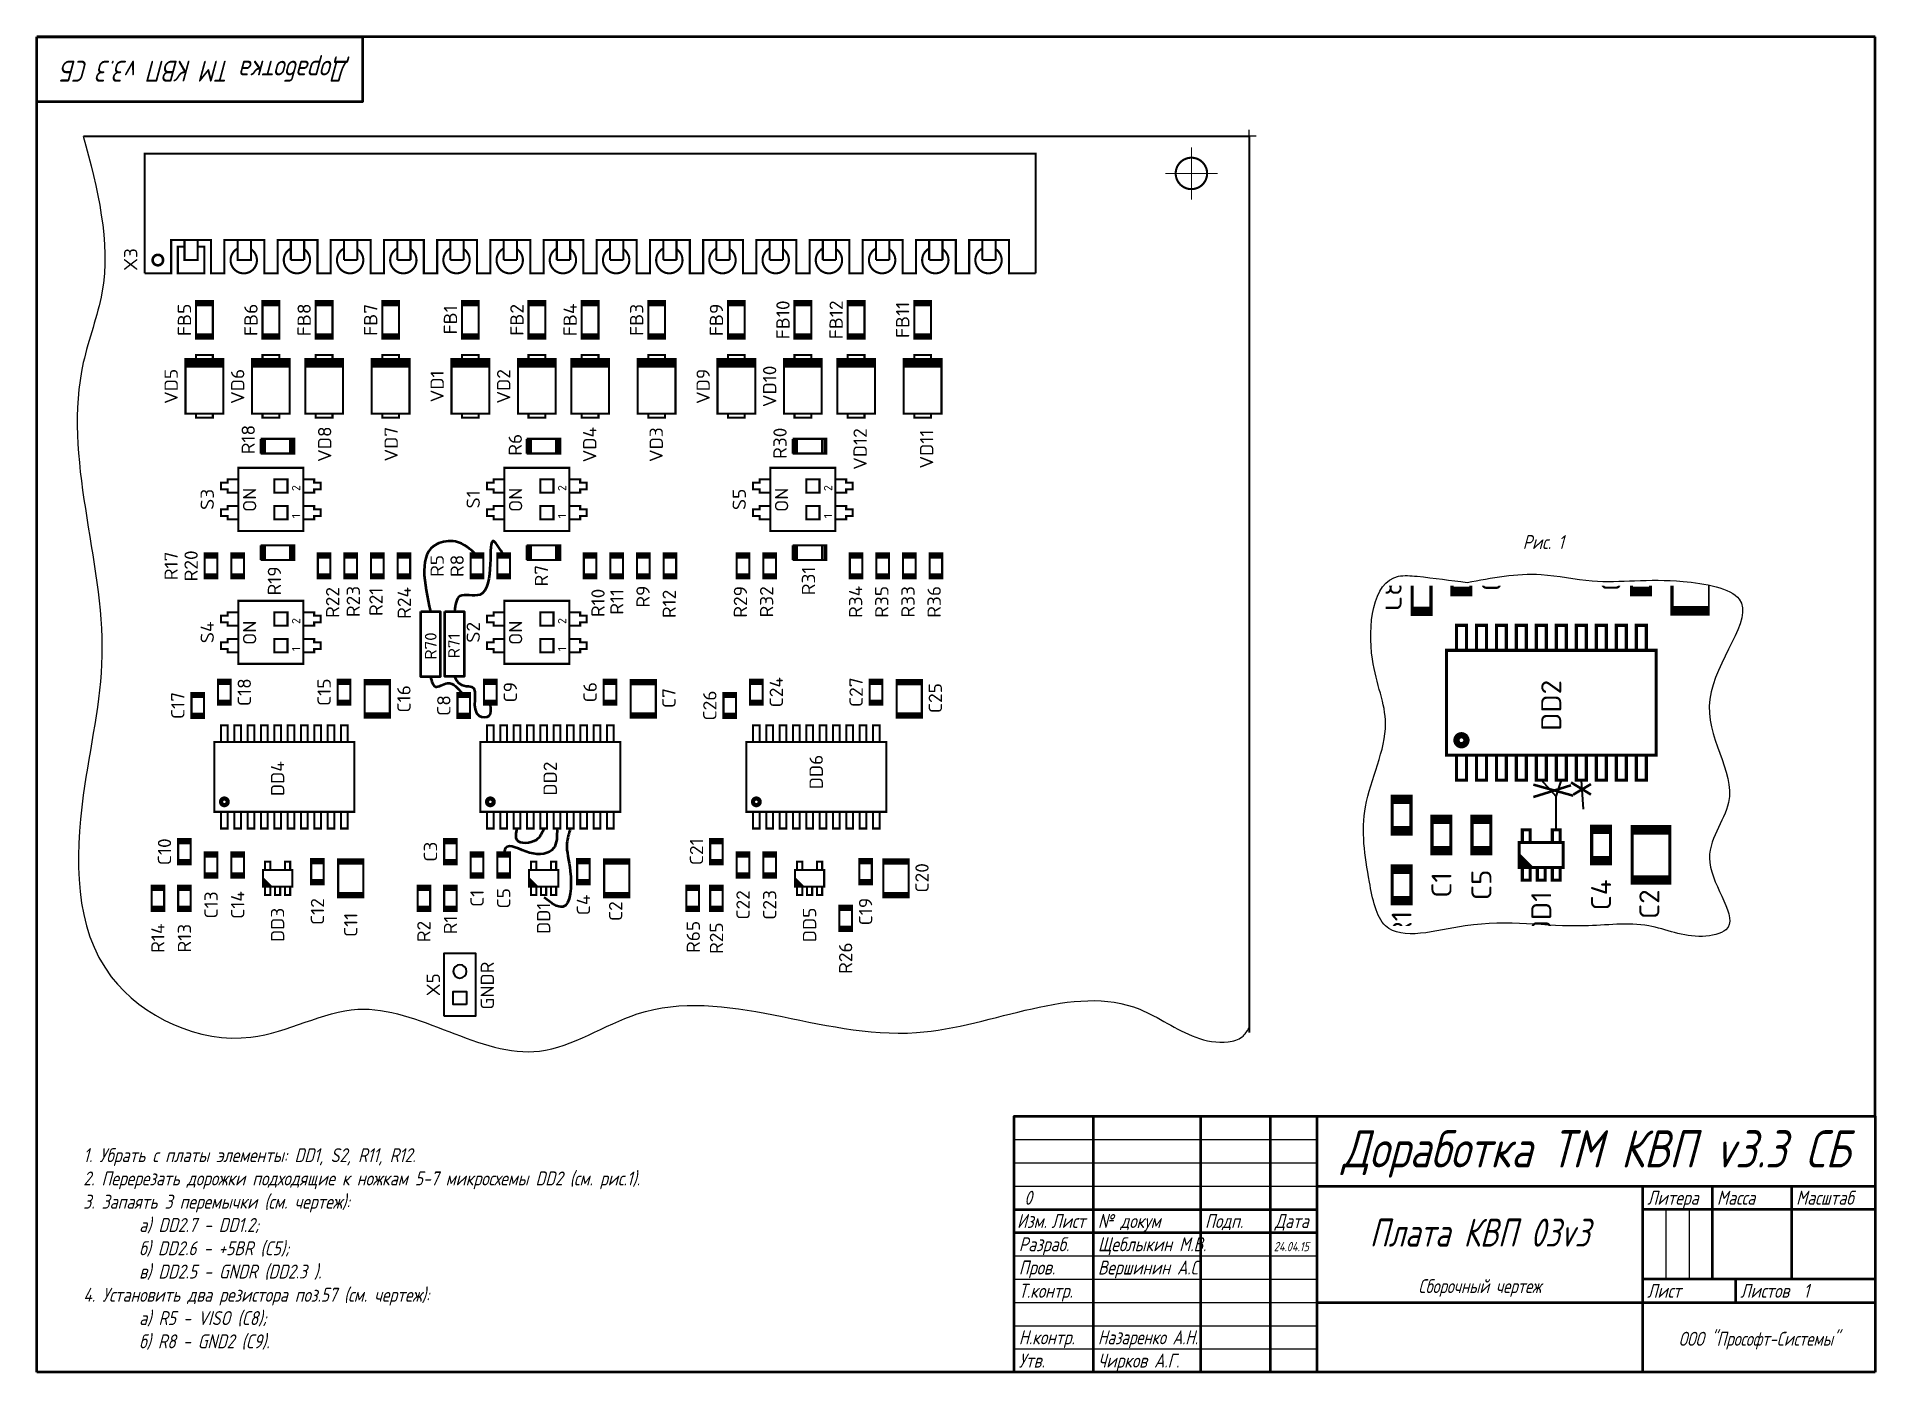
# Paper-space layout 'А3(1)' of a CAD drawing. Header units: millimetres. Extents: x 20 to 415, y 5 to 292.
# The model-space entities are those that its viewports show. They can reach past a viewport. Long polylines and large blocks are cut down to what shows.
import ezdxf
from ezdxf.enums import TextEntityAlignment as Align

# ---------------------------------------------------------------- set-up
doc = ezdxf.new("R2010")
doc.units = ezdxf.units.MM
doc.layers.get('0').update_dxf_attribs({"color": 250})
for name, color, linetype, lineweight in [('BOARD', 173, 'Continuous', 35), ('TOP', 7, 'Continuous', 35), ('Доработки', 1, 'Continuous', 50), ('Основной', 5, 'Continuous', 50)]:
    doc.layers.add(name, color=color, linetype=linetype, lineweight=lineweight)
doc.layers.add('Видовой экран', color=6, linetype='Continuous')
doc.layers.add('РАЗМЕРЫ', color=7, linetype='Continuous')
doc.layers.get('Видовой экран').freeze()
doc.styles.get("Standard").update_dxf_attribs({"font": 'txt.shx'})
doc.styles.add('ГОСТ 2.304', font='CS_Gost2304.shx')
doc.styles.add('ГОСТ А', font='', dxfattribs={"oblique": 15})
doc.styles.get('ГОСТ А').set_extended_font_data('GOST 2.304 type A')
doc.dimstyles.new('ЕСКД', dxfattribs={"dimscale": 0, "dimtxt": 3, "dimasz": 3, "dimexe": 1.25, "dimexo": 0, "dimtad": 1, "dimtoh": 1, "dimdec": 3, "dimrnd": 0.5, "dimtxsty": 'ГОСТ 2.304', "dimcen": 5, "dimadec": 3, "dimazin": 2, "dimtfac": 0.75, "dimtdec": 4, "dimtmove": 1, "dimatfit": 3, "dimfxl": 1, "dimtolj": 1, "dimarcsym": 0})

psp = doc.layouts.new('А3(1)')

# ---------------------------------------------------------------- texts
at = {"style": 'ГОСТ А', "oblique": 15}
psp.add_text('Доработка ТМ КВП v3.3 СБ', height=4.5, rotation=180, dxfattribs=at).set_placement((56.29, 286.86), align=Align.CENTER)
for s, height, p in [('Доработка ТМ КВП v3.3 СБ', 8, (355, 49)), ('0', 3, (233, 41))]:
    psp.add_text(s, height=height, dxfattribs=at).set_placement(p, align=Align.CENTER)
for s, height, p in [('Литера', 3, (366, 41)), ('Масса', 3, (381, 41)), ('Масштаб', 3, (398, 41)), ('Изм.', 3, (230.61, 36)), ('Лист', 3, (238, 36)), ('№ докум', 3, (248, 36)), ('Подп.', 3, (271, 36)), ('Дата', 3, (286, 36)), ('Разраб.', 3, (231, 31)), ('Щеблыкин М.В.', 3, (248, 31)), ('24.04.15', 2, (285.77, 31)), ('Пров.', 3, (231, 26)), ('Вершинин А.С.', 3, (248, 26)), ('Т.контр.', 3, (231, 21)), ('Лист  ', 3, (366, 21)), ('Листов  1', 3, (386, 21)), ('Н.контр.', 3, (231, 11)), ('Утв.', 3, (231, 6)), ('Чирков А.Г.', 3, (248, 6))]:
    psp.add_text(s, height=height, dxfattribs=at).set_placement(p)
at = {"style": 'ГОСТ А', "oblique": 15, "width": 0.95}
for s, height, p in [('Плата КВП 03v3', 6, (330, 32)), ('Сборочный чертеж', 3, (330, 22)), ('ООО "Прософт-Системы"', 3, (390, 10.68))]:
    psp.add_text(s, height=height, dxfattribs=at).set_placement(p, align=Align.CENTER)
psp.add_text('Назаренко А.Н.', height=3, dxfattribs=at).set_placement((248, 11))
at = {"insert": (30, 9.84), "char_height": 3, "width": 201.7246, "attachment_point": 7, "style": 'ГОСТ А'}
psp.add_mtext('{\\FCS_Gost2304|c0;1. Убрать с платы элементы: DD1, S2, R11, R12.\\P2. Перерезать дорожки подходящие к ножкам 5-7 микросхемы DD2 (см. рис.1).\\P3. Запаять 3 перемычки (см. чертеж):\\P^Iа) DD2.7 - DD1.2;\\P^Iб) DD2.6 - +5BR (C5);\\P^Iв) DD2.5 - GNDR (DD2.3 ).\\P4. Установить два резистора поз.57 (см. чертеж):\\P^Iа) R5 - VISO (C8);\\P^Iб) R8 - GND2 (C9). }', dxfattribs=at)
at = {"layer": 'TOP', "linetype": 'Continuous', "insert": (343.68, 184.91), "char_height": 3, "width": 47.5, "attachment_point": 2, "style": 'ГОСТ А'}
psp.add_mtext('Рис. 1\\P', dxfattribs=at)
at = {"layer": 'Доработки', "width": 1.019685}
for s, p in [('R70', (105.9, 161.07)), ('R71', (110.9, 161.12))]:
    psp.add_text(s, height=2.5, rotation=90, dxfattribs=at).set_placement(p, align=Align.CENTER)

msp = doc.modelspace()

# ---------------------------------------------------------------- texts
at = {"layer": 'TOP', "width": 1.019685}
for s, p in [('X3', (201.844, 446.016)), ('FB5', (206.981, 440.246)), ('FB6', (213.331, 440.246)), ('FB8', (218.411, 440.246)), ('FB7', (224.761, 440.246)), ('FB1', (232.381, 440.246)), ('FB2', (238.731, 440.246)), ('FB4', (243.811, 440.246)), ('FB3', (250.161, 440.246)), ('FB9', (257.781, 440.246)), ('FB10', (264.131, 440.246)), ('FB12', (269.211, 440.246)), ('FB11', (275.561, 440.246)), ('VD5', (205.711, 433.896)), ('VD6', (212.061, 433.896)), ('VD2', (237.461, 433.896)), ('VD9', (256.511, 433.896)), ('VD10', (262.861, 433.896)), ('VD1', (231.111, 433.896)), ('R18', (213.07, 428.816)), ('VD8', (220.3709, 428.3769)), ('VD7', (226.7209, 428.3769)), ('VD4', (245.6794, 428.3281)), ('VD3', (252.0294, 428.3281)), ('R30', (263.8504, 428.4624)), ('VD12', (271.5003, 427.9066)), ('VD11', (277.8503, 427.9066)), ('R6', (238.57, 428.316)), ('S3', (209.155, 423.101)), ('S1', (234.555, 423.101)), ('S5', (259.955, 423.101)), ('R17', (205.711, 416.751)), ('R20', (207.616, 416.751)), ('R5', (231.111, 416.751)), ('R8', (233.016, 416.751)), ('R7', (241.07, 415.816)), ('R19', (215.57, 415.316)), ('R31', (266.57, 415.316)), ('R22', (221.1287, 413.2526)), ('R23', (223.1018, 413.3502)), ('R21', (225.27, 413.316)), ('R24', (227.97, 413.216)), ('R10', (246.47, 413.216)), ('R11', (248.27, 413.316)), ('R9', (250.77, 413.816)), ('R12', (253.27, 413.116)), ('R29', (260.07, 413.316)), ('R32', (262.57, 413.316)), ('R34', (271.07, 413.316)), ('R35', (273.57, 413.316)), ('R33', (276.07, 413.316)), ('R36', (278.57, 413.316)), ('S4', (209.155, 410.401)), ('S2', (234.555, 410.401)), ('C18', (212.696, 404.686)), ('C15', (220.316, 404.686)), ('C16', (227.936, 404.051)), ('C9', (238.096, 404.686)), ('C6', (245.716, 404.686)), ('C7', (253.242, 404.124)), ('C24', (263.496, 404.686)), ('C27', (271.116, 404.686)), ('C25', (278.682, 404.124)), ('C17', (206.346, 403.416)), ('C8', (231.746, 403.416)), ('C26', (257.146, 403.416)), ('DD4', (215.871, 396.431)), ('DD2', (241.906, 396.431)), ('DD6', (267.306, 397.066)), ('C10', (205.076, 389.446)), ('C3', (230.476, 389.446)), ('C21', (255.876, 389.446)), ('C20', (277.408, 386.952)), ('C13', (209.521, 384.366)), ('C14', (212.061, 384.366)), ('C1', (234.921, 385.001)), ('C5', (237.461, 385.001)), ('C4', (245.081, 384.366)), ('C22', (260.321, 384.366)), ('C23', (262.861, 384.366)), ('DD3', (215.871, 382.461)), ('C12', (219.681, 383.731)), ('DD1', (241.271, 383.096)), ('C2', (248.154, 383.772)), ('DD5', (266.671, 382.461)), ('C19', (272.02, 383.731)), ('C11', (222.856, 382.461)), ('R2', (229.841, 381.826)), ('R1', (232.381, 382.461)), ('R65', (255.57, 381.316)), ('R14', (204.441, 381.191)), ('R13', (206.981, 381.191)), ('R25', (257.781, 381.191)), ('R26', (270.115, 379.286)), ('X5', (230.745, 376.746))]:
    msp.add_text(s, height=1.27, rotation=90, dxfattribs=at).set_placement(p, align=Align.CENTER)
for s, p in [('ON', (213.201, 421.901)), ('ON', (238.601, 421.901)), ('ON', (264.001, 421.901)), ('ON', (213.201, 409.201)), ('ON', (238.601, 409.201)), ('GNDR', (235.9, 374.366))]:
    msp.add_text(s, height=1.27, rotation=90, dxfattribs=at).set_placement(p)
at = {"layer": 'TOP'}
for s, p in [('2', (217.401, 423.901)), ('2', (242.801, 423.901)), ('2', (268.201, 423.901)), ('1', (217.401, 421.301)), ('1', (242.801, 421.301)), ('1', (268.201, 421.301)), ('2', (217.401, 411.201)), ('2', (242.801, 411.201)), ('1', (217.401, 408.601)), ('1', (242.801, 408.601))]:
    msp.add_text(s, height=0.787, rotation=90, dxfattribs=at).set_placement(p)

# ---------------------------------------------------------------- blocks, each defined once
blk = doc.blocks.new('*D46')
at = {"layer": 'Defpoints', "color": 0}
for p in [(308, 463.49), (74.75, 457.81), (308, 457.81)]:
    blk.add_point(p, dxfattribs=at)
at = {"layer": 'РАЗМЕРЫ', "color": 0, "lineweight": -2}
for p, q in [((74.75, 457.81), (74.75, 464.74)), ((308, 457.81), (308, 464.74)), ((77.75, 463.49), (305, 463.49))]:
    blk.add_line(p, q, dxfattribs=at)
at = {"layer": 'РАЗМЕРЫ', "color": 0}
for points in [[(77.75, 463.99), (77.75, 462.99), (74.75, 463.49)], [(305, 462.99), (305, 463.99), (308, 463.49)]]:
    blk.add_solid(points, dxfattribs=at)
at = {"layer": 'РАЗМЕРЫ', "color": 0, "insert": (191.37, 465.79), "char_height": 3, "attachment_point": 5, "style": 'ГОСТ 2.304'}
blk.add_mtext('\\A1;233*', dxfattribs=at)
blk = doc.blocks.new('*D48')
at = {"layer": 'Defpoints', "color": 0}
for p in [(308, 457.81), (315.39, 457.81), (308, 354.94)]:
    blk.add_point(p, dxfattribs=at)
at = {"layer": 'РАЗМЕРЫ', "color": 0, "lineweight": -2}
for p, q in [((308, 457.81), (316.64, 457.81)), ((315.39, 357.94), (315.39, 454.81)), ((308, 354.94), (316.64, 354.94))]:
    blk.add_line(p, q, dxfattribs=at)
at = {"layer": 'РАЗМЕРЫ', "color": 0}
for points in [[(315.89, 454.81), (314.89, 454.81), (315.39, 457.81)], [(314.89, 357.94), (315.89, 357.94), (315.39, 354.94)]]:
    blk.add_solid(points, dxfattribs=at)
at = {"layer": 'РАЗМЕРЫ', "color": 0, "insert": (313.21, 406.37), "char_height": 3, "attachment_point": 5, "rotation": 90, "style": 'ГОСТ 2.304'}
blk.add_mtext('\\A1;103*', dxfattribs=at)

# ---------------------------------------------------------------- dimensions: what is measured, and where the dimension line sits
at = {"layer": 'РАЗМЕРЫ'}
dim = msp.add_linear_dim(base=(308, 463.4893), p1=(74.75, 457.806), p2=(308, 457.806), text='<>*', dimstyle='ЕСКД', override={"dimscale": 1, "dimlfac": 1, "dimtxsty": 'ГОСТ 2.304', "dimsah": 1, "dimtolj": 1}, dxfattribs=at)
dim.commit()
dim.dimension.update_dxf_attribs({"geometry": '*D46', "text_midpoint": (191.375, 465.7926)})
dim = msp.add_linear_dim(base=(315.3944, 457.806), p1=(308, 354.936), p2=(308, 457.806), angle=90, text='<>*', dimstyle='ЕСКД', override={"dimscale": 1, "dimlfac": 1, "dimtxsty": 'ГОСТ 2.304', "dimsah": 1, "dimtolj": 1}, dxfattribs=at)
dim.commit()
dim.dimension.update_dxf_attribs({"geometry": '*D48', "text_midpoint": (313.2073, 406.371)})

# ---------------------------------------------------------------- linework, layer by layer
at = {"layer": 'BOARD'}
msp.add_lwpolyline([(308, 354.936), (74.75, 354.936), (74.75, 457.806), (308, 457.806)], close=True, dxfattribs=at)
at = {"layer": 'TOP'}
for points, const_width in [([(302.5, 451.736), (302.5, 456.736)], 0.1), ([(202.536, 444.691), (202.536, 456.121), (287.626, 456.121), (287.626, 444.691)], 0.2), ([(300, 454.236), (305, 454.236)], 0.1), ([(287.626, 444.691), (285.086, 444.691), (285.086, 447.866), (281.276, 447.866), (281.276, 444.691), (280.006, 444.691), (280.006, 447.866), (276.196, 447.866), (276.196, 444.691), (274.926, 444.691), (274.926, 447.866), (271.116, 447.866), (271.116, 444.691), (269.846, 444.691), (269.846, 447.866), (266.036, 447.866), (266.036, 444.691), (264.766, 444.691), (264.766, 447.866), (260.956, 447.866), (260.956, 444.691), (259.686, 444.691), (259.686, 447.866), (255.876, 447.866), (255.876, 444.691), (254.606, 444.691), (254.606, 447.866), (250.796, 447.866), (250.796, 444.691), (249.526, 444.691), (249.526, 447.866), (245.716, 447.866), (245.716, 444.691), (244.446, 444.691), (244.446, 447.866), (240.636, 447.866), (240.636, 444.691), (239.366, 444.691), (239.366, 447.866), (235.556, 447.866), (235.556, 444.691), (234.286, 444.691), (234.286, 447.866), (230.476, 447.866), (230.476, 444.691), (229.206, 444.691), (229.206, 447.866), (225.396, 447.866), (225.396, 444.691), (224.126, 444.691), (224.126, 447.866), (220.316, 447.866), (220.316, 444.691), (219.046, 444.691), (219.046, 447.866), (215.236, 447.866), (215.236, 444.691), (213.966, 444.691), (213.966, 447.866), (210.156, 447.866), (210.156, 444.691), (208.886, 444.691), (208.886, 447.866), (205.076, 447.866), (205.076, 444.691), (202.536, 444.691)], 0.2), ([(207.616, 447.231), (208.251, 447.231), (208.251, 444.691), (205.711, 444.691), (205.711, 447.231), (206.346, 447.231)], 0.2), ([(206.346, 447.866), (206.346, 445.961), (207.616, 445.961), (207.616, 447.866)], 0.2), ([(211.426, 447.866), (211.426, 445.961), (212.696, 445.961), (212.696, 447.866)], 0.2), ([(216.503, 447.869), (216.503, 445.964)], 0.2), ([(217.773, 445.964), (217.773, 447.869)], 0.2), ([(221.583, 447.869), (221.583, 445.964)], 0.2), ([(222.853, 445.964), (222.853, 447.869)], 0.2), ([(226.663, 447.869), (226.663, 445.964)], 0.2), ([(227.933, 445.964), (227.933, 447.869)], 0.2), ([(231.743, 447.869), (231.743, 445.964)], 0.2), ([(233.013, 445.964), (233.013, 447.869)], 0.2), ([(236.823, 447.869), (236.823, 445.964)], 0.2), ([(238.093, 445.964), (238.093, 447.869)], 0.2), ([(241.903, 447.869), (241.903, 445.964)], 0.2), ([(243.173, 445.964), (243.173, 447.869)], 0.2), ([(246.983, 447.869), (246.983, 445.964)], 0.2), ([(248.253, 445.964), (248.253, 447.869)], 0.2), ([(252.063, 447.869), (252.063, 445.964)], 0.2), ([(253.333, 445.964), (253.333, 447.869)], 0.2), ([(257.143, 447.869), (257.143, 445.964)], 0.2), ([(258.413, 445.964), (258.413, 447.869)], 0.2), ([(262.223, 447.869), (262.223, 445.964)], 0.2), ([(263.493, 445.964), (263.493, 447.869)], 0.2), ([(267.303, 447.869), (267.303, 445.964)], 0.2), ([(268.573, 445.964), (268.573, 447.869)], 0.2), ([(272.383, 447.869), (272.383, 445.964)], 0.2), ([(273.653, 445.964), (273.653, 447.869)], 0.2), ([(277.463, 447.869), (277.463, 445.964)], 0.2), ([(278.733, 445.964), (278.733, 447.869)], 0.2), ([(282.543, 447.869), (282.543, 445.964)], 0.2), ([(283.813, 445.964), (283.813, 447.869)], 0.2), ([(216.503, 445.964), (217.773, 445.964)], 0.2), ([(221.583, 445.964), (222.853, 445.964)], 0.2), ([(226.663, 445.964), (227.933, 445.964)], 0.2), ([(231.743, 445.964), (233.013, 445.964)], 0.2), ([(236.823, 445.964), (238.093, 445.964)], 0.2), ([(241.903, 445.964), (243.173, 445.964)], 0.2), ([(246.983, 445.964), (248.253, 445.964)], 0.2), ([(252.063, 445.964), (253.333, 445.964)], 0.2), ([(257.143, 445.964), (258.413, 445.964)], 0.2), ([(262.223, 445.964), (263.493, 445.964)], 0.2), ([(267.303, 445.964), (268.573, 445.964)], 0.2), ([(272.383, 445.964), (273.653, 445.964)], 0.2), ([(277.463, 445.964), (278.733, 445.964)], 0.2), ([(282.543, 445.964), (283.813, 445.964)], 0.2), ([(209.051, 442.046), (207.451, 442.046), (207.451, 438.446), (209.051, 438.446), (209.051, 442.046)], 0.2), ([(207.451, 441.846), (209.051, 441.846)], 0.2), ([(207.451, 441.646), (209.051, 441.646)], 0.2), ([(215.401, 442.046), (213.801, 442.046), (213.801, 438.446), (215.401, 438.446), (215.401, 442.046)], 0.2), ([(213.801, 441.846), (215.401, 441.846)], 0.2), ([(213.801, 441.646), (215.401, 441.646)], 0.2), ([(220.481, 442.046), (218.881, 442.046), (218.881, 438.446), (220.481, 438.446), (220.481, 442.046)], 0.2), ([(218.881, 441.846), (220.481, 441.846)], 0.2), ([(218.881, 441.646), (220.481, 441.646)], 0.2), ([(226.831, 442.046), (225.231, 442.046), (225.231, 438.446), (226.831, 438.446), (226.831, 442.046)], 0.2), ([(225.231, 441.846), (226.831, 441.846)], 0.2), ([(225.231, 441.646), (226.831, 441.646)], 0.2), ([(234.451, 442.046), (232.851, 442.046), (232.851, 438.446), (234.451, 438.446), (234.451, 442.046)], 0.2), ([(232.851, 441.846), (234.451, 441.846)], 0.2), ([(232.851, 441.646), (234.451, 441.646)], 0.2), ([(240.801, 442.046), (239.201, 442.046), (239.201, 438.446), (240.801, 438.446), (240.801, 442.046)], 0.2), ([(239.201, 441.846), (240.801, 441.846)], 0.2), ([(239.201, 441.646), (240.801, 441.646)], 0.2), ([(245.881, 442.046), (244.281, 442.046), (244.281, 438.446), (245.881, 438.446), (245.881, 442.046)], 0.2), ([(244.281, 441.846), (245.881, 441.846)], 0.2), ([(244.281, 441.646), (245.881, 441.646)], 0.2), ([(252.231, 442.046), (250.631, 442.046), (250.631, 438.446), (252.231, 438.446), (252.231, 442.046)], 0.2), ([(250.631, 441.846), (252.231, 441.846)], 0.2), ([(250.631, 441.646), (252.231, 441.646)], 0.2), ([(259.851, 442.046), (258.251, 442.046), (258.251, 438.446), (259.851, 438.446), (259.851, 442.046)], 0.2), ([(258.251, 441.846), (259.851, 441.846)], 0.2), ([(258.251, 441.646), (259.851, 441.646)], 0.2), ([(266.201, 442.046), (264.601, 442.046), (264.601, 438.446), (266.201, 438.446), (266.201, 442.046)], 0.2), ([(264.601, 441.846), (266.201, 441.846)], 0.2), ([(264.601, 441.646), (266.201, 441.646)], 0.2), ([(271.281, 442.046), (269.681, 442.046), (269.681, 438.446), (271.281, 438.446), (271.281, 442.046)], 0.2), ([(269.681, 441.846), (271.281, 441.846)], 0.2), ([(269.681, 441.646), (271.281, 441.646)], 0.2), ([(277.631, 442.046), (276.031, 442.046), (276.031, 438.446), (277.631, 438.446), (277.631, 442.046)], 0.2), ([(276.031, 441.846), (277.631, 441.846)], 0.2), ([(276.031, 441.646), (277.631, 441.646)], 0.2), ([(207.451, 438.846), (209.051, 438.846)], 0.2), ([(213.801, 438.846), (215.401, 438.846)], 0.2), ([(218.881, 438.846), (220.481, 438.846)], 0.2), ([(225.231, 438.846), (226.831, 438.846)], 0.2), ([(232.851, 438.846), (234.451, 438.846)], 0.2), ([(239.201, 438.846), (240.801, 438.846)], 0.2), ([(244.281, 438.846), (245.881, 438.846)], 0.2), ([(250.631, 438.846), (252.231, 438.846)], 0.2), ([(258.251, 438.846), (259.851, 438.846)], 0.2), ([(264.601, 438.846), (266.201, 438.846)], 0.2), ([(269.681, 438.846), (271.281, 438.846)], 0.2), ([(276.031, 438.846), (277.631, 438.846)], 0.2), ([(207.451, 438.646), (209.051, 438.646)], 0.2), ([(213.801, 438.646), (215.401, 438.646)], 0.2), ([(218.881, 438.646), (220.481, 438.646)], 0.2), ([(225.231, 438.646), (226.831, 438.646)], 0.2), ([(232.851, 438.646), (234.451, 438.646)], 0.2), ([(239.201, 438.646), (240.801, 438.646)], 0.2), ([(244.281, 438.646), (245.881, 438.646)], 0.2), ([(250.631, 438.646), (252.231, 438.646)], 0.2), ([(258.251, 438.646), (259.851, 438.646)], 0.2), ([(264.601, 438.646), (266.201, 438.646)], 0.2), ([(269.681, 438.646), (271.281, 438.646)], 0.2), ([(276.031, 438.646), (277.631, 438.646)], 0.2), ([(206.449, 436.496), (210.053, 436.496), (210.053, 431.296), (206.449, 431.296), (206.449, 436.496)], 0.2), ([(209.051, 436.496), (209.051, 436.896), (207.451, 436.896), (207.451, 436.296)], 0.2), ([(212.799, 436.496), (216.403, 436.496), (216.403, 431.296), (212.799, 431.296), (212.799, 436.496)], 0.2), ([(215.401, 436.496), (215.401, 436.896), (213.801, 436.896), (213.801, 436.296)], 0.2), ([(217.879, 436.496), (221.483, 436.496), (221.483, 431.296), (217.879, 431.296), (217.879, 436.496)], 0.2), ([(220.481, 436.496), (220.481, 436.896), (218.881, 436.896), (218.881, 436.296)], 0.2), ([(224.229, 436.496), (227.833, 436.496), (227.833, 431.296), (224.229, 431.296), (224.229, 436.496)], 0.2), ([(226.831, 436.496), (226.831, 436.896), (225.231, 436.896), (225.231, 436.296)], 0.2), ([(231.849, 436.496), (235.453, 436.496), (235.453, 431.296), (231.849, 431.296), (231.849, 436.496)], 0.2), ([(234.451, 436.496), (234.451, 436.896), (232.851, 436.896), (232.851, 436.296)], 0.2), ([(238.199, 436.496), (241.803, 436.496), (241.803, 431.296), (238.199, 431.296), (238.199, 436.496)], 0.2), ([(240.801, 436.496), (240.801, 436.896), (239.201, 436.896), (239.201, 436.296)], 0.2), ([(243.279, 436.496), (246.883, 436.496), (246.883, 431.296), (243.279, 431.296), (243.279, 436.496)], 0.2), ([(245.881, 436.496), (245.881, 436.896), (244.281, 436.896), (244.281, 436.296)], 0.2), ([(249.629, 436.496), (253.233, 436.496), (253.233, 431.296), (249.629, 431.296), (249.629, 436.496)], 0.2), ([(252.231, 436.496), (252.231, 436.896), (250.631, 436.896), (250.631, 436.296)], 0.2), ([(257.249, 436.496), (260.853, 436.496), (260.853, 431.296), (257.249, 431.296), (257.249, 436.496)], 0.2), ([(259.851, 436.496), (259.851, 436.896), (258.251, 436.896), (258.251, 436.296)], 0.2), ([(263.599, 436.496), (267.203, 436.496), (267.203, 431.296), (263.599, 431.296), (263.599, 436.496)], 0.2), ([(266.201, 436.496), (266.201, 436.896), (264.601, 436.896), (264.601, 436.296)], 0.2), ([(268.679, 436.496), (272.283, 436.496), (272.283, 431.296), (268.679, 431.296), (268.679, 436.496)], 0.2), ([(271.281, 436.496), (271.281, 436.896), (269.681, 436.896), (269.681, 436.296)], 0.2), ([(275.029, 436.496), (278.633, 436.496), (278.633, 431.296), (275.029, 431.296), (275.029, 436.496)], 0.2), ([(277.631, 436.496), (277.631, 436.896), (276.031, 436.896), (276.031, 436.296)], 0.2), ([(206.449, 436.396), (210.053, 436.396)], 0.2), ([(206.449, 436.296), (210.053, 436.296)], 0.2), ([(206.449, 436.196), (210.053, 436.196)], 0.2), ([(206.449, 436.096), (210.053, 436.096)], 0.2), ([(206.449, 435.996), (210.053, 435.996)], 0.2), ([(206.449, 435.896), (210.053, 435.896)], 0.2), ([(206.449, 435.796), (210.053, 435.796)], 0.2), ([(212.799, 436.396), (216.403, 436.396)], 0.2), ([(212.799, 436.296), (216.403, 436.296)], 0.2), ([(212.799, 436.196), (216.403, 436.196)], 0.2), ([(212.799, 436.096), (216.403, 436.096)], 0.2), ([(212.799, 435.996), (216.403, 435.996)], 0.2), ([(212.799, 435.896), (216.403, 435.896)], 0.2), ([(212.799, 435.796), (216.403, 435.796)], 0.2), ([(217.879, 436.396), (221.483, 436.396)], 0.2), ([(217.879, 436.296), (221.483, 436.296)], 0.2), ([(217.879, 436.196), (221.483, 436.196)], 0.2), ([(217.879, 436.096), (221.483, 436.096)], 0.2), ([(217.879, 435.996), (221.483, 435.996)], 0.2), ([(217.879, 435.896), (221.483, 435.896)], 0.2), ([(217.879, 435.796), (221.483, 435.796)], 0.2), ([(224.229, 436.396), (227.833, 436.396)], 0.2), ([(224.229, 436.296), (227.833, 436.296)], 0.2), ([(224.229, 436.196), (227.833, 436.196)], 0.2), ([(224.229, 436.096), (227.833, 436.096)], 0.2), ([(224.229, 435.996), (227.833, 435.996)], 0.2), ([(224.229, 435.896), (227.833, 435.896)], 0.2), ([(224.229, 435.796), (227.833, 435.796)], 0.2), ([(231.849, 436.396), (235.453, 436.396)], 0.2), ([(231.849, 436.296), (235.453, 436.296)], 0.2), ([(231.849, 436.196), (235.453, 436.196)], 0.2), ([(231.849, 436.096), (235.453, 436.096)], 0.2), ([(231.849, 435.996), (235.453, 435.996)], 0.2), ([(231.849, 435.896), (235.453, 435.896)], 0.2), ([(231.849, 435.796), (235.453, 435.796)], 0.2), ([(238.199, 436.396), (241.803, 436.396)], 0.2), ([(238.199, 436.296), (241.803, 436.296)], 0.2), ([(238.199, 436.196), (241.803, 436.196)], 0.2), ([(238.199, 436.096), (241.803, 436.096)], 0.2), ([(238.199, 435.996), (241.803, 435.996)], 0.2), ([(238.199, 435.896), (241.803, 435.896)], 0.2), ([(238.199, 435.796), (241.803, 435.796)], 0.2), ([(243.279, 436.396), (246.883, 436.396)], 0.2), ([(243.279, 436.296), (246.883, 436.296)], 0.2), ([(243.279, 436.196), (246.883, 436.196)], 0.2), ([(243.279, 436.096), (246.883, 436.096)], 0.2), ([(243.279, 435.996), (246.883, 435.996)], 0.2), ([(243.279, 435.896), (246.883, 435.896)], 0.2), ([(243.279, 435.796), (246.883, 435.796)], 0.2), ([(249.629, 436.396), (253.233, 436.396)], 0.2), ([(249.629, 436.296), (253.233, 436.296)], 0.2), ([(249.629, 436.196), (253.233, 436.196)], 0.2), ([(249.629, 436.096), (253.233, 436.096)], 0.2), ([(249.629, 435.996), (253.233, 435.996)], 0.2), ([(249.629, 435.896), (253.233, 435.896)], 0.2), ([(249.629, 435.796), (253.233, 435.796)], 0.2), ([(257.249, 436.396), (260.853, 436.396)], 0.2), ([(257.249, 436.296), (260.853, 436.296)], 0.2), ([(257.249, 436.196), (260.853, 436.196)], 0.2), ([(257.249, 436.096), (260.853, 436.096)], 0.2), ([(257.249, 435.996), (260.853, 435.996)], 0.2), ([(257.249, 435.896), (260.853, 435.896)], 0.2), ([(257.249, 435.796), (260.853, 435.796)], 0.2), ([(263.599, 436.396), (267.203, 436.396)], 0.2), ([(263.599, 436.296), (267.203, 436.296)], 0.2), ([(263.599, 436.196), (267.203, 436.196)], 0.2), ([(263.599, 436.096), (267.203, 436.096)], 0.2), ([(263.599, 435.996), (267.203, 435.996)], 0.2), ([(263.599, 435.896), (267.203, 435.896)], 0.2), ([(263.599, 435.796), (267.203, 435.796)], 0.2), ([(268.679, 436.396), (272.283, 436.396)], 0.2), ([(268.679, 436.296), (272.283, 436.296)], 0.2), ([(268.679, 436.196), (272.283, 436.196)], 0.2), ([(268.679, 436.096), (272.283, 436.096)], 0.2), ([(268.679, 435.996), (272.283, 435.996)], 0.2), ([(268.679, 435.896), (272.283, 435.896)], 0.2), ([(268.679, 435.796), (272.283, 435.796)], 0.2), ([(275.029, 436.396), (278.633, 436.396)], 0.2), ([(275.029, 436.296), (278.633, 436.296)], 0.2), ([(275.029, 436.196), (278.633, 436.196)], 0.2), ([(275.029, 436.096), (278.633, 436.096)], 0.2), ([(275.029, 435.996), (278.633, 435.996)], 0.2), ([(275.029, 435.896), (278.633, 435.896)], 0.2), ([(275.029, 435.796), (278.633, 435.796)], 0.2), ([(209.051, 431.296), (209.051, 430.896), (207.451, 430.896), (207.451, 431.296)], 0.2), ([(215.401, 431.296), (215.401, 430.896), (213.801, 430.896), (213.801, 431.296)], 0.2), ([(220.481, 431.296), (220.481, 430.896), (218.881, 430.896), (218.881, 431.296)], 0.2), ([(226.831, 431.296), (226.831, 430.896), (225.231, 430.896), (225.231, 431.296)], 0.2), ([(234.451, 431.296), (234.451, 430.896), (232.851, 430.896), (232.851, 431.296)], 0.2), ([(240.801, 431.296), (240.801, 430.896), (239.201, 430.896), (239.201, 431.296)], 0.2), ([(245.881, 431.296), (245.881, 430.896), (244.281, 430.896), (244.281, 431.296)], 0.2), ([(252.231, 431.296), (252.231, 430.896), (250.631, 430.896), (250.631, 431.296)], 0.2), ([(259.851, 431.296), (259.851, 430.896), (258.251, 430.896), (258.251, 431.296)], 0.2), ([(266.201, 431.296), (266.201, 430.896), (264.601, 430.896), (264.601, 431.296)], 0.2), ([(271.281, 431.296), (271.281, 430.896), (269.681, 430.896), (269.681, 431.296)], 0.2), ([(277.631, 431.296), (277.631, 430.896), (276.031, 430.896), (276.031, 431.296)], 0.2), ([(213.636, 428.881), (216.836, 428.881), (216.836, 427.481), (213.636, 427.481)], 0.2), ([(213.639, 428.884), (213.639, 427.484)], 0.2), ([(213.839, 428.884), (213.839, 427.484)], 0.2), ([(214.036, 428.881), (214.036, 427.481)], 0.2), ([(216.436, 428.881), (216.436, 427.481)], 0.2), ([(216.639, 428.884), (216.639, 427.484)], 0.2), ([(239.036, 428.881), (242.236, 428.881), (242.236, 427.481), (239.036, 427.481)], 0.2), ([(239.039, 428.884), (239.039, 427.484)], 0.2), ([(239.239, 428.884), (239.239, 427.484)], 0.2), ([(239.436, 428.881), (239.436, 427.481)], 0.2), ([(241.836, 428.881), (241.836, 427.481)], 0.2), ([(242.039, 428.884), (242.039, 427.484)], 0.2), ([(264.436, 428.881), (267.636, 428.881), (267.636, 427.481), (264.436, 427.481)], 0.2), ([(264.439, 428.884), (264.439, 427.484)], 0.2), ([(264.639, 428.884), (264.639, 427.484)], 0.2), ([(264.836, 428.881), (264.836, 427.481)], 0.2), ([(267.236, 428.881), (267.236, 427.481)], 0.2), ([(267.439, 428.884), (267.439, 427.484)], 0.2), ([(217.701, 426.111), (217.701, 420.091), (211.501, 420.091), (211.501, 426.111), (217.701, 426.111)], 0.2), ([(243.101, 426.111), (243.101, 420.091), (236.901, 420.091), (236.901, 426.111), (243.101, 426.111)], 0.2), ([(268.501, 426.111), (268.501, 420.091), (262.301, 420.091), (262.301, 426.111), (268.501, 426.111)], 0.2), ([(211.426, 423.736), (210.473, 423.736), (210.473, 424.053), (209.839, 424.053), (209.839, 424.689), (210.473, 424.689), (210.473, 425.006), (211.426, 425.006)], 0.2), ([(216.189, 423.736), (216.189, 425.006), (214.919, 425.006), (214.919, 423.736), (216.189, 423.736)], 0.2), ([(217.776, 425.006), (218.729, 425.006), (218.729, 424.689), (219.363, 424.689), (219.363, 424.053), (218.729, 424.053), (218.729, 423.736), (217.776, 423.736)], 0.2), ([(236.826, 423.736), (235.873, 423.736), (235.873, 424.053), (235.239, 424.053), (235.239, 424.689), (235.873, 424.689), (235.873, 425.006), (236.826, 425.006)], 0.2), ([(241.589, 423.736), (241.589, 425.006), (240.319, 425.006), (240.319, 423.736), (241.589, 423.736)], 0.2), ([(243.176, 425.006), (244.129, 425.006), (244.129, 424.689), (244.763, 424.689), (244.763, 424.053), (244.129, 424.053), (244.129, 423.736), (243.176, 423.736)], 0.2), ([(262.226, 423.736), (261.273, 423.736), (261.273, 424.053), (260.639, 424.053), (260.639, 424.689), (261.273, 424.689), (261.273, 425.006), (262.226, 425.006)], 0.2), ([(266.989, 423.736), (266.989, 425.006), (265.719, 425.006), (265.719, 423.736), (266.989, 423.736)], 0.2), ([(268.576, 425.006), (269.529, 425.006), (269.529, 424.689), (270.163, 424.689), (270.163, 424.053), (269.529, 424.053), (269.529, 423.736), (268.576, 423.736)], 0.2), ([(211.426, 421.196), (210.473, 421.196), (210.473, 421.513), (209.839, 421.513), (209.839, 422.149), (210.473, 422.149), (210.473, 422.466), (211.426, 422.466)], 0.2), ([(216.189, 421.196), (216.189, 422.466), (214.919, 422.466), (214.919, 421.196), (216.189, 421.196)], 0.2), ([(217.776, 422.466), (218.729, 422.466), (218.729, 422.149), (219.363, 422.149), (219.363, 421.513), (218.729, 421.513), (218.729, 421.196), (217.776, 421.196)], 0.2), ([(236.826, 421.196), (235.873, 421.196), (235.873, 421.513), (235.239, 421.513), (235.239, 422.149), (235.873, 422.149), (235.873, 422.466), (236.826, 422.466)], 0.2), ([(241.589, 421.196), (241.589, 422.466), (240.319, 422.466), (240.319, 421.196), (241.589, 421.196)], 0.2), ([(243.176, 422.466), (244.129, 422.466), (244.129, 422.149), (244.763, 422.149), (244.763, 421.513), (244.129, 421.513), (244.129, 421.196), (243.176, 421.196)], 0.2), ([(262.226, 421.196), (261.273, 421.196), (261.273, 421.513), (260.639, 421.513), (260.639, 422.149), (261.273, 422.149), (261.273, 422.466), (262.226, 422.466)], 0.2), ([(266.989, 421.196), (266.989, 422.466), (265.719, 422.466), (265.719, 421.196), (266.989, 421.196)], 0.2), ([(268.576, 422.466), (269.529, 422.466), (269.529, 422.149), (270.163, 422.149), (270.163, 421.513), (269.529, 421.513), (269.529, 421.196), (268.576, 421.196)], 0.2), ([(209.486, 417.951), (208.286, 417.951), (208.286, 415.551), (209.486, 415.551), (209.486, 417.951)], 0.2), ([(208.286, 417.751), (209.486, 417.751)], 0.2), ([(212.026, 417.951), (210.826, 417.951), (210.826, 415.551), (212.026, 415.551), (212.026, 417.951)], 0.2), ([(210.826, 417.751), (212.026, 417.751)], 0.2), ([(213.636, 418.721), (216.836, 418.721), (216.836, 417.321), (213.636, 417.321)], 0.2), ([(213.639, 418.724), (213.639, 417.324)], 0.2), ([(213.839, 418.724), (213.839, 417.324)], 0.2), ([(214.036, 418.721), (214.036, 417.321)], 0.2), ([(216.436, 418.721), (216.436, 417.321)], 0.2), ([(216.639, 418.724), (216.639, 417.324)], 0.2), ([(220.281, 417.951), (219.081, 417.951), (219.081, 415.551), (220.281, 415.551), (220.281, 417.951)], 0.2), ([(219.081, 417.751), (220.281, 417.751)], 0.2), ([(222.821, 417.951), (221.621, 417.951), (221.621, 415.551), (222.821, 415.551), (222.821, 417.951)], 0.2), ([(221.621, 417.751), (222.821, 417.751)], 0.2), ([(225.361, 417.951), (224.161, 417.951), (224.161, 415.551), (225.361, 415.551), (225.361, 417.951)], 0.2), ([(224.161, 417.751), (225.361, 417.751)], 0.2), ([(227.901, 417.951), (226.701, 417.951), (226.701, 415.551), (227.901, 415.551), (227.901, 417.951)], 0.2), ([(226.701, 417.751), (227.901, 417.751)], 0.2), ([(234.886, 417.951), (233.686, 417.951), (233.686, 415.551), (234.886, 415.551), (234.886, 417.951)], 0.2), ([(233.686, 417.751), (234.886, 417.751)], 0.2), ([(237.426, 417.951), (236.226, 417.951), (236.226, 415.551), (237.426, 415.551), (237.426, 417.951)], 0.2), ([(236.226, 417.751), (237.426, 417.751)], 0.2), ([(239.036, 418.721), (242.236, 418.721), (242.236, 417.321), (239.036, 417.321)], 0.2), ([(239.039, 418.724), (239.039, 417.324)], 0.2), ([(239.239, 418.724), (239.239, 417.324)], 0.2), ([(239.436, 418.721), (239.436, 417.321)], 0.2), ([(241.836, 418.721), (241.836, 417.321)], 0.2), ([(242.039, 418.724), (242.039, 417.324)], 0.2), ([(245.681, 417.951), (244.481, 417.951), (244.481, 415.551), (245.681, 415.551), (245.681, 417.951)], 0.2), ([(244.481, 417.751), (245.681, 417.751)], 0.2), ([(248.221, 417.951), (247.021, 417.951), (247.021, 415.551), (248.221, 415.551), (248.221, 417.951)], 0.2), ([(247.021, 417.751), (248.221, 417.751)], 0.2), ([(250.761, 417.951), (249.561, 417.951), (249.561, 415.551), (250.761, 415.551), (250.761, 417.951)], 0.2), ([(249.561, 417.751), (250.761, 417.751)], 0.2), ([(253.301, 417.951), (252.101, 417.951), (252.101, 415.551), (253.301, 415.551), (253.301, 417.951)], 0.2), ([(252.101, 417.751), (253.301, 417.751)], 0.2), ([(260.286, 417.951), (259.086, 417.951), (259.086, 415.551), (260.286, 415.551), (260.286, 417.951)], 0.2), ([(259.086, 417.751), (260.286, 417.751)], 0.2), ([(262.826, 417.951), (261.626, 417.951), (261.626, 415.551), (262.826, 415.551), (262.826, 417.951)], 0.2), ([(261.626, 417.751), (262.826, 417.751)], 0.2), ([(264.436, 418.721), (267.636, 418.721), (267.636, 417.321), (264.436, 417.321)], 0.2), ([(264.439, 418.724), (264.439, 417.324)], 0.2), ([(264.639, 418.724), (264.639, 417.324)], 0.2), ([(264.836, 418.721), (264.836, 417.321)], 0.2), ([(267.236, 418.721), (267.236, 417.321)], 0.2), ([(267.439, 418.724), (267.439, 417.324)], 0.2), ([(271.081, 417.951), (269.881, 417.951), (269.881, 415.551), (271.081, 415.551), (271.081, 417.951)], 0.2), ([(269.881, 417.751), (271.081, 417.751)], 0.2), ([(273.621, 417.951), (272.421, 417.951), (272.421, 415.551), (273.621, 415.551), (273.621, 417.951)], 0.2), ([(272.421, 417.751), (273.621, 417.751)], 0.2), ([(276.161, 417.951), (274.961, 417.951), (274.961, 415.551), (276.161, 415.551), (276.161, 417.951)], 0.2), ([(274.961, 417.751), (276.161, 417.751)], 0.2), ([(278.701, 417.951), (277.501, 417.951), (277.501, 415.551), (278.701, 415.551), (278.701, 417.951)], 0.2), ([(277.501, 417.751), (278.701, 417.751)], 0.2), ([(208.286, 417.551), (209.486, 417.551)], 0.2), ([(210.826, 417.551), (212.026, 417.551)], 0.2), ([(219.081, 417.551), (220.281, 417.551)], 0.2), ([(221.621, 417.551), (222.821, 417.551)], 0.2), ([(224.161, 417.551), (225.361, 417.551)], 0.2), ([(226.701, 417.551), (227.901, 417.551)], 0.2), ([(233.686, 417.551), (234.886, 417.551)], 0.2), ([(236.226, 417.551), (237.426, 417.551)], 0.2), ([(244.481, 417.551), (245.681, 417.551)], 0.2), ([(247.021, 417.551), (248.221, 417.551)], 0.2), ([(249.561, 417.551), (250.761, 417.551)], 0.2), ([(252.101, 417.551), (253.301, 417.551)], 0.2), ([(259.086, 417.551), (260.286, 417.551)], 0.2), ([(261.626, 417.551), (262.826, 417.551)], 0.2), ([(269.881, 417.551), (271.081, 417.551)], 0.2), ([(272.421, 417.551), (273.621, 417.551)], 0.2), ([(274.961, 417.551), (276.161, 417.551)], 0.2), ([(277.501, 417.551), (278.701, 417.551)], 0.2), ([(208.286, 415.951), (209.486, 415.951)], 0.2), ([(208.286, 415.751), (209.486, 415.751)], 0.2), ([(210.826, 415.951), (212.026, 415.951)], 0.2), ([(210.826, 415.751), (212.026, 415.751)], 0.2), ([(219.081, 415.951), (220.281, 415.951)], 0.2), ([(219.081, 415.751), (220.281, 415.751)], 0.2), ([(221.621, 415.951), (222.821, 415.951)], 0.2), ([(221.621, 415.751), (222.821, 415.751)], 0.2), ([(224.161, 415.951), (225.361, 415.951)], 0.2), ([(224.161, 415.751), (225.361, 415.751)], 0.2), ([(226.701, 415.951), (227.901, 415.951)], 0.2), ([(226.701, 415.751), (227.901, 415.751)], 0.2), ([(233.686, 415.951), (234.886, 415.951)], 0.2), ([(233.686, 415.751), (234.886, 415.751)], 0.2), ([(236.226, 415.951), (237.426, 415.951)], 0.2), ([(236.226, 415.751), (237.426, 415.751)], 0.2), ([(244.481, 415.951), (245.681, 415.951)], 0.2), ([(244.481, 415.751), (245.681, 415.751)], 0.2), ([(247.021, 415.951), (248.221, 415.951)], 0.2), ([(247.021, 415.751), (248.221, 415.751)], 0.2), ([(249.561, 415.951), (250.761, 415.951)], 0.2), ([(249.561, 415.751), (250.761, 415.751)], 0.2), ([(252.101, 415.951), (253.301, 415.951)], 0.2), ([(252.101, 415.751), (253.301, 415.751)], 0.2), ([(259.086, 415.951), (260.286, 415.951)], 0.2), ([(259.086, 415.751), (260.286, 415.751)], 0.2), ([(261.626, 415.951), (262.826, 415.951)], 0.2), ([(261.626, 415.751), (262.826, 415.751)], 0.2), ([(269.881, 415.951), (271.081, 415.951)], 0.2), ([(269.881, 415.751), (271.081, 415.751)], 0.2), ([(272.421, 415.951), (273.621, 415.951)], 0.2), ([(272.421, 415.751), (273.621, 415.751)], 0.2), ([(274.961, 415.951), (276.161, 415.951)], 0.2), ([(274.961, 415.751), (276.161, 415.751)], 0.2), ([(277.501, 415.951), (278.701, 415.951)], 0.2), ([(277.501, 415.751), (278.701, 415.751)], 0.2), ([(217.701, 413.411), (217.701, 407.391), (211.501, 407.391), (211.501, 413.411), (217.701, 413.411)], 0.2), ([(243.101, 413.411), (243.101, 407.391), (236.901, 407.391), (236.901, 413.411), (243.101, 413.411)], 0.2), ([(211.426, 411.036), (210.473, 411.036), (210.473, 411.353), (209.839, 411.353), (209.839, 411.989), (210.473, 411.989), (210.473, 412.306), (211.426, 412.306)], 0.2), ([(216.189, 411.036), (216.189, 412.306), (214.919, 412.306), (214.919, 411.036), (216.189, 411.036)], 0.2), ([(217.776, 412.306), (218.729, 412.306), (218.729, 411.989), (219.363, 411.989), (219.363, 411.353), (218.729, 411.353), (218.729, 411.036), (217.776, 411.036)], 0.2), ([(236.826, 411.036), (235.873, 411.036), (235.873, 411.353), (235.239, 411.353), (235.239, 411.989), (235.873, 411.989), (235.873, 412.306), (236.826, 412.306)], 0.2), ([(241.589, 411.036), (241.589, 412.306), (240.319, 412.306), (240.319, 411.036), (241.589, 411.036)], 0.2), ([(243.176, 412.306), (244.129, 412.306), (244.129, 411.989), (244.763, 411.989), (244.763, 411.353), (244.129, 411.353), (244.129, 411.036), (243.176, 411.036)], 0.2), ([(211.426, 408.496), (210.473, 408.496), (210.473, 408.813), (209.839, 408.813), (209.839, 409.449), (210.473, 409.449), (210.473, 409.766), (211.426, 409.766)], 0.2), ([(216.189, 408.496), (216.189, 409.766), (214.919, 409.766), (214.919, 408.496), (216.189, 408.496)], 0.2), ([(217.776, 409.766), (218.729, 409.766), (218.729, 409.449), (219.363, 409.449), (219.363, 408.813), (218.729, 408.813), (218.729, 408.496), (217.776, 408.496)], 0.2), ([(236.826, 408.496), (235.873, 408.496), (235.873, 408.813), (235.239, 408.813), (235.239, 409.449), (235.873, 409.449), (235.873, 409.766), (236.826, 409.766)], 0.2), ([(241.589, 408.496), (241.589, 409.766), (240.319, 409.766), (240.319, 408.496), (241.589, 408.496)], 0.2), ([(243.176, 409.766), (244.129, 409.766), (244.129, 409.449), (244.763, 409.449), (244.763, 408.813), (244.129, 408.813), (244.129, 408.496), (243.176, 408.496)], 0.2), ([(209.556, 405.886), (210.756, 405.886), (210.756, 403.486), (209.556, 403.486), (209.556, 405.886)], 0.2), ([(210.756, 405.686), (209.556, 405.686)], 0.2), ([(209.556, 405.486), (210.756, 405.486)], 0.2), ([(220.986, 405.886), (222.186, 405.886), (222.186, 403.486), (220.986, 403.486), (220.986, 405.886)], 0.2), ([(222.186, 405.686), (220.986, 405.686)], 0.2), ([(220.986, 405.486), (222.186, 405.486)], 0.2), ([(223.561, 402.251), (225.961, 402.251), (225.961, 405.851), (223.561, 405.851), (223.561, 402.251)], 0.2), ([(225.961, 405.651), (223.561, 405.651)], 0.2), ([(225.961, 405.451), (223.561, 405.451)], 0.2), ([(234.956, 405.886), (236.156, 405.886), (236.156, 403.486), (234.956, 403.486), (234.956, 405.886)], 0.2), ([(236.156, 405.686), (234.956, 405.686)], 0.2), ([(234.956, 405.486), (236.156, 405.486)], 0.2), ([(246.386, 405.886), (247.586, 405.886), (247.586, 403.486), (246.386, 403.486), (246.386, 405.886)], 0.2), ([(247.586, 405.686), (246.386, 405.686)], 0.2), ([(246.386, 405.486), (247.586, 405.486)], 0.2), ([(248.961, 402.251), (251.361, 402.251), (251.361, 405.851), (248.961, 405.851), (248.961, 402.251)], 0.2), ([(251.361, 405.651), (248.961, 405.651)], 0.2), ([(251.361, 405.451), (248.961, 405.451)], 0.2), ([(260.356, 405.886), (261.556, 405.886), (261.556, 403.486), (260.356, 403.486), (260.356, 405.886)], 0.2), ([(261.556, 405.686), (260.356, 405.686)], 0.2), ([(260.356, 405.486), (261.556, 405.486)], 0.2), ([(271.786, 405.886), (272.986, 405.886), (272.986, 403.486), (271.786, 403.486), (271.786, 405.886)], 0.2), ([(272.986, 405.686), (271.786, 405.686)], 0.2), ([(271.786, 405.486), (272.986, 405.486)], 0.2), ([(274.361, 402.251), (276.761, 402.251), (276.761, 405.851), (274.361, 405.851), (274.361, 402.251)], 0.2), ([(276.761, 405.651), (274.361, 405.651)], 0.2), ([(276.761, 405.451), (274.361, 405.451)], 0.2), ([(207.016, 404.616), (208.216, 404.616), (208.216, 402.216), (207.016, 402.216), (207.016, 404.616)], 0.2), ([(208.216, 404.416), (207.016, 404.416)], 0.2), ([(207.016, 404.216), (208.216, 404.216)], 0.2), ([(210.756, 403.886), (209.556, 403.886)], 0.2), ([(210.756, 403.686), (209.556, 403.686)], 0.2), ([(222.186, 403.886), (220.986, 403.886)], 0.2), ([(222.186, 403.686), (220.986, 403.686)], 0.2), ([(232.416, 404.616), (233.616, 404.616), (233.616, 402.216), (232.416, 402.216), (232.416, 404.616)], 0.2), ([(233.616, 404.416), (232.416, 404.416)], 0.2), ([(232.416, 404.216), (233.616, 404.216)], 0.2), ([(236.156, 403.886), (234.956, 403.886)], 0.2), ([(236.156, 403.686), (234.956, 403.686)], 0.2), ([(247.586, 403.886), (246.386, 403.886)], 0.2), ([(247.586, 403.686), (246.386, 403.686)], 0.2), ([(257.816, 404.616), (259.016, 404.616), (259.016, 402.216), (257.816, 402.216), (257.816, 404.616)], 0.2), ([(259.016, 404.416), (257.816, 404.416)], 0.2), ([(257.816, 404.216), (259.016, 404.216)], 0.2), ([(261.556, 403.886), (260.356, 403.886)], 0.2), ([(261.556, 403.686), (260.356, 403.686)], 0.2), ([(272.986, 403.886), (271.786, 403.886)], 0.2), ([(272.986, 403.686), (271.786, 403.686)], 0.2), ([(208.216, 402.616), (207.016, 402.616)], 0.2), ([(225.961, 402.451), (223.561, 402.451), (223.561, 402.651), (225.961, 402.651)], 0.2), ([(233.616, 402.616), (232.416, 402.616)], 0.2), ([(251.361, 402.451), (248.961, 402.451), (248.961, 402.651), (251.361, 402.651)], 0.2), ([(259.016, 402.616), (257.816, 402.616)], 0.2), ([(276.761, 402.451), (274.361, 402.451), (274.361, 402.651), (276.761, 402.651)], 0.2), ([(208.216, 402.416), (207.016, 402.416)], 0.2), ([(209.838, 399.936), (209.838, 401.526), (210.474, 401.526), (210.474, 399.936)], 0.2), ([(211.11, 399.936), (211.11, 401.526), (211.746, 401.526), (211.746, 399.936)], 0.2), ([(212.382, 399.936), (212.382, 401.526), (213.018, 401.526), (213.018, 399.936)], 0.2), ([(213.654, 399.936), (213.654, 401.526), (214.29, 401.526), (214.29, 399.936)], 0.2), ([(214.926, 399.936), (214.926, 401.526), (215.562, 401.526), (215.562, 399.936)], 0.2), ([(216.198, 399.936), (216.198, 401.526), (216.834, 401.526), (216.834, 399.936)], 0.2), ([(217.47, 399.936), (217.47, 401.526), (218.106, 401.526), (218.106, 399.936)], 0.2), ([(218.742, 399.936), (218.742, 401.526), (219.378, 401.526), (219.378, 399.936)], 0.2), ([(220.014, 399.936), (220.014, 401.526), (220.65, 401.526), (220.65, 399.936)], 0.2), ([(221.286, 399.936), (221.286, 401.526), (221.922, 401.526), (221.922, 399.936)], 0.2), ([(233.616, 402.416), (232.416, 402.416)], 0.2), ([(235.238, 399.936), (235.238, 401.526), (235.874, 401.526), (235.874, 399.936)], 0.2), ([(236.51, 399.936), (236.51, 401.526), (237.146, 401.526), (237.146, 399.936)], 0.2), ([(237.782, 399.936), (237.782, 401.526), (238.418, 401.526), (238.418, 399.936)], 0.2), ([(239.054, 399.936), (239.054, 401.526), (239.69, 401.526), (239.69, 399.936)], 0.2), ([(240.326, 399.936), (240.326, 401.526), (240.962, 401.526), (240.962, 399.936)], 0.2), ([(241.598, 399.936), (241.598, 401.526), (242.234, 401.526), (242.234, 399.936)], 0.2), ([(242.87, 399.936), (242.87, 401.526), (243.506, 401.526), (243.506, 399.936)], 0.2), ([(244.142, 399.936), (244.142, 401.526), (244.778, 401.526), (244.778, 399.936)], 0.2), ([(245.414, 399.936), (245.414, 401.526), (246.05, 401.526), (246.05, 399.936)], 0.2), ([(246.686, 399.936), (246.686, 401.526), (247.322, 401.526), (247.322, 399.936)], 0.2), ([(259.016, 402.416), (257.816, 402.416)], 0.2), ([(260.638, 399.936), (260.638, 401.526), (261.274, 401.526), (261.274, 399.936)], 0.2), ([(261.91, 399.936), (261.91, 401.526), (262.546, 401.526), (262.546, 399.936)], 0.2), ([(263.182, 399.936), (263.182, 401.526), (263.818, 401.526), (263.818, 399.936)], 0.2), ([(264.454, 399.936), (264.454, 401.526), (265.09, 401.526), (265.09, 399.936)], 0.2), ([(265.726, 399.936), (265.726, 401.526), (266.362, 401.526), (266.362, 399.936)], 0.2), ([(266.998, 399.936), (266.998, 401.526), (267.634, 401.526), (267.634, 399.936)], 0.2), ([(268.27, 399.936), (268.27, 401.526), (268.906, 401.526), (268.906, 399.936)], 0.2), ([(269.542, 399.936), (269.542, 401.526), (270.178, 401.526), (270.178, 399.936)], 0.2), ([(270.814, 399.936), (270.814, 401.526), (271.45, 401.526), (271.45, 399.936)], 0.2), ([(272.086, 399.936), (272.086, 401.526), (272.722, 401.526), (272.722, 399.936)], 0.2), ([(209.202, 399.936), (222.558, 399.936), (222.558, 393.258), (209.202, 393.258), (209.202, 399.936)], 0.2), ([(234.602, 399.936), (247.958, 399.936), (247.958, 393.258), (234.602, 393.258), (234.602, 399.936)], 0.2), ([(260.002, 399.936), (273.358, 399.936), (273.358, 393.258), (260.002, 393.258), (260.002, 399.936)], 0.2), ([(210.474, 393.258), (210.474, 391.668), (209.838, 391.668), (209.838, 393.258)], 0.2), ([(211.746, 393.258), (211.746, 391.668), (211.11, 391.668), (211.11, 393.258)], 0.2), ([(213.018, 393.258), (213.018, 391.668), (212.382, 391.668), (212.382, 393.258)], 0.2), ([(214.29, 393.258), (214.29, 391.668), (213.654, 391.668), (213.654, 393.258)], 0.2), ([(215.562, 393.258), (215.562, 391.668), (214.926, 391.668), (214.926, 393.258)], 0.2), ([(216.834, 393.258), (216.834, 391.668), (216.198, 391.668), (216.198, 393.258)], 0.2), ([(218.106, 393.258), (218.106, 391.668), (217.47, 391.668), (217.47, 393.258)], 0.2), ([(219.378, 393.258), (219.378, 391.668), (218.742, 391.668), (218.742, 393.258)], 0.2), ([(220.65, 393.258), (220.65, 391.668), (220.014, 391.668), (220.014, 393.258)], 0.2), ([(221.922, 393.258), (221.922, 391.668), (221.286, 391.668), (221.286, 393.258)], 0.2), ([(235.874, 393.258), (235.874, 391.668), (235.238, 391.668), (235.238, 393.258)], 0.2), ([(237.146, 393.258), (237.146, 391.668), (236.51, 391.668), (236.51, 393.258)], 0.2), ([(238.418, 393.258), (238.418, 391.668), (237.782, 391.668), (237.782, 393.258)], 0.2), ([(239.69, 393.258), (239.69, 391.668), (239.054, 391.668), (239.054, 393.258)], 0.2), ([(240.962, 393.258), (240.962, 391.668), (240.326, 391.668), (240.326, 393.258)], 0.2), ([(242.234, 393.258), (242.234, 391.668), (241.598, 391.668), (241.598, 393.258)], 0.2), ([(243.506, 393.258), (243.506, 391.668), (242.87, 391.668), (242.87, 393.258)], 0.2), ([(244.778, 393.258), (244.778, 391.668), (244.142, 391.668), (244.142, 393.258)], 0.2), ([(246.05, 393.258), (246.05, 391.668), (245.414, 391.668), (245.414, 393.258)], 0.2), ([(247.322, 393.258), (247.322, 391.668), (246.686, 391.668), (246.686, 393.258)], 0.2), ([(261.274, 393.258), (261.274, 391.668), (260.638, 391.668), (260.638, 393.258)], 0.2), ([(262.546, 393.258), (262.546, 391.668), (261.91, 391.668), (261.91, 393.258)], 0.2), ([(263.818, 393.258), (263.818, 391.668), (263.182, 391.668), (263.182, 393.258)], 0.2), ([(265.09, 393.258), (265.09, 391.668), (264.454, 391.668), (264.454, 393.258)], 0.2), ([(266.362, 393.258), (266.362, 391.668), (265.726, 391.668), (265.726, 393.258)], 0.2), ([(267.634, 393.258), (267.634, 391.668), (266.998, 391.668), (266.998, 393.258)], 0.2), ([(268.906, 393.258), (268.906, 391.668), (268.27, 391.668), (268.27, 393.258)], 0.2), ([(270.178, 393.258), (270.178, 391.668), (269.542, 391.668), (269.542, 393.258)], 0.2), ([(271.45, 393.258), (271.45, 391.668), (270.814, 391.668), (270.814, 393.258)], 0.2), ([(272.722, 393.258), (272.722, 391.668), (272.086, 391.668), (272.086, 393.258)], 0.2), ([(206.946, 388.246), (205.746, 388.246), (205.746, 390.646), (206.946, 390.646), (206.946, 388.246)], 0.2), ([(205.746, 390.446), (206.946, 390.446)], 0.2), ([(205.746, 390.246), (206.946, 390.246)], 0.2), ([(232.346, 388.246), (231.146, 388.246), (231.146, 390.646), (232.346, 390.646), (232.346, 388.246)], 0.2), ([(231.146, 390.446), (232.346, 390.446)], 0.2), ([(231.146, 390.246), (232.346, 390.246)], 0.2), ([(257.746, 388.246), (256.546, 388.246), (256.546, 390.646), (257.746, 390.646), (257.746, 388.246)], 0.2), ([(256.546, 390.446), (257.746, 390.446)], 0.2), ([(256.546, 390.246), (257.746, 390.246)], 0.2), ([(206.946, 388.646), (205.746, 388.646)], 0.2), ([(208.286, 389.376), (209.486, 389.376), (209.486, 386.976), (208.286, 386.976), (208.286, 389.376)], 0.2), ([(209.486, 389.176), (208.286, 389.176)], 0.2), ([(208.286, 388.976), (209.486, 388.976)], 0.2), ([(210.826, 389.376), (212.026, 389.376), (212.026, 386.976), (210.826, 386.976), (210.826, 389.376)], 0.2), ([(212.026, 389.176), (210.826, 389.176)], 0.2), ([(210.826, 388.976), (212.026, 388.976)], 0.2), ([(214.036, 387.706), (214.036, 388.506), (214.536, 388.506), (214.536, 387.706)], 0.2), ([(215.941, 387.706), (215.941, 388.506), (216.441, 388.506), (216.441, 387.706)], 0.2), ([(218.446, 388.741), (219.646, 388.741), (219.646, 386.341), (218.446, 386.341), (218.446, 388.741)], 0.2), ([(219.646, 388.541), (218.446, 388.541)], 0.2), ([(221.021, 385.106), (223.421, 385.106), (223.421, 388.706), (221.021, 388.706), (221.021, 385.106)], 0.2), ([(223.421, 388.506), (221.021, 388.506)], 0.2), ([(232.346, 388.646), (231.146, 388.646)], 0.2), ([(233.686, 389.376), (234.886, 389.376), (234.886, 386.976), (233.686, 386.976), (233.686, 389.376)], 0.2), ([(234.886, 389.176), (233.686, 389.176)], 0.2), ([(233.686, 388.976), (234.886, 388.976)], 0.2), ([(236.226, 389.376), (237.426, 389.376), (237.426, 386.976), (236.226, 386.976), (236.226, 389.376)], 0.2), ([(237.426, 389.176), (236.226, 389.176)], 0.2), ([(236.226, 388.976), (237.426, 388.976)], 0.2), ([(239.436, 387.706), (239.436, 388.506), (239.936, 388.506), (239.936, 387.706)], 0.2), ([(241.341, 387.706), (241.341, 388.506), (241.841, 388.506), (241.841, 387.706)], 0.2), ([(243.846, 388.741), (245.046, 388.741), (245.046, 386.341), (243.846, 386.341), (243.846, 388.741)], 0.2), ([(245.046, 388.541), (243.846, 388.541)], 0.2), ([(246.421, 385.106), (248.821, 385.106), (248.821, 388.706), (246.421, 388.706), (246.421, 385.106)], 0.2), ([(248.821, 388.506), (246.421, 388.506)], 0.2), ([(257.746, 388.646), (256.546, 388.646)], 0.2), ([(259.086, 389.376), (260.286, 389.376), (260.286, 386.976), (259.086, 386.976), (259.086, 389.376)], 0.2), ([(260.286, 389.176), (259.086, 389.176)], 0.2), ([(259.086, 388.976), (260.286, 388.976)], 0.2), ([(261.626, 389.376), (262.826, 389.376), (262.826, 386.976), (261.626, 386.976), (261.626, 389.376)], 0.2), ([(262.826, 389.176), (261.626, 389.176)], 0.2), ([(261.626, 388.976), (262.826, 388.976)], 0.2), ([(264.836, 387.706), (264.836, 388.506), (265.336, 388.506), (265.336, 387.706)], 0.2), ([(266.741, 387.706), (266.741, 388.506), (267.241, 388.506), (267.241, 387.706)], 0.2), ([(270.785, 388.741), (271.985, 388.741), (271.985, 386.341), (270.785, 386.341), (270.785, 388.741)], 0.2), ([(271.985, 388.541), (270.785, 388.541)], 0.2), ([(273.091, 385.106), (275.491, 385.106), (275.491, 388.706), (273.091, 388.706), (273.091, 385.106)], 0.2), ([(275.491, 388.506), (273.091, 388.506)], 0.2), ([(205.746, 388.446), (206.946, 388.446)], 0.2), ([(209.486, 387.376), (208.286, 387.376)], 0.2), ([(212.026, 387.376), (210.826, 387.376)], 0.2), ([(213.836, 387.706), (216.636, 387.706), (216.636, 386.106), (213.836, 386.106), (213.836, 387.706)], 0.2), ([(218.446, 388.341), (219.646, 388.341)], 0.2), ([(223.421, 388.306), (221.021, 388.306)], 0.2), ([(231.146, 388.446), (232.346, 388.446)], 0.2), ([(234.886, 387.376), (233.686, 387.376)], 0.2), ([(237.426, 387.376), (236.226, 387.376)], 0.2), ([(239.236, 387.706), (242.036, 387.706), (242.036, 386.106), (239.236, 386.106), (239.236, 387.706)], 0.2), ([(243.846, 388.341), (245.046, 388.341)], 0.2), ([(248.821, 388.306), (246.421, 388.306)], 0.2), ([(256.546, 388.446), (257.746, 388.446)], 0.2), ([(260.286, 387.376), (259.086, 387.376)], 0.2), ([(262.826, 387.376), (261.626, 387.376)], 0.2), ([(264.636, 387.706), (267.436, 387.706), (267.436, 386.106), (264.636, 386.106), (264.636, 387.706)], 0.2), ([(270.785, 388.341), (271.985, 388.341)], 0.2), ([(275.491, 388.306), (273.091, 388.306)], 0.2), ([(204.406, 386.201), (203.206, 386.201), (203.206, 383.801), (204.406, 383.801), (204.406, 386.201)], 0.2), ([(206.946, 386.201), (205.746, 386.201), (205.746, 383.801), (206.946, 383.801), (206.946, 386.201)], 0.2), ([(209.486, 387.176), (208.286, 387.176)], 0.2), ([(212.026, 387.176), (210.826, 387.176)], 0.2), ([(213.836, 386.906), (214.636, 386.106)], 0.2), ([(213.836, 386.706), (214.436, 386.106)], 0.2), ([(213.836, 386.506), (214.236, 386.106)], 0.2), ([(213.836, 386.306), (214.036, 386.106), (214.036, 385.306), (214.536, 385.306), (214.536, 386.106)], 0.2), ([(219.646, 386.741), (218.446, 386.741)], 0.2), ([(219.646, 386.541), (218.446, 386.541)], 0.2), ([(229.806, 386.201), (228.606, 386.201), (228.606, 383.801), (229.806, 383.801), (229.806, 386.201)], 0.2), ([(232.346, 386.201), (231.146, 386.201), (231.146, 383.801), (232.346, 383.801), (232.346, 386.201)], 0.2), ([(234.886, 387.176), (233.686, 387.176)], 0.2), ([(237.426, 387.176), (236.226, 387.176)], 0.2), ([(239.236, 386.906), (240.036, 386.106)], 0.2), ([(239.236, 386.706), (239.836, 386.106)], 0.2), ([(239.236, 386.506), (239.636, 386.106)], 0.2), ([(239.236, 386.306), (239.436, 386.106), (239.436, 385.306), (239.936, 385.306), (239.936, 386.106)], 0.2), ([(245.046, 386.741), (243.846, 386.741)], 0.2), ([(245.046, 386.541), (243.846, 386.541)], 0.2), ([(254.275, 383.801), (255.475, 383.801), (255.475, 386.201), (254.275, 386.201), (254.275, 383.801)], 0.2), ([(257.746, 386.201), (256.546, 386.201), (256.546, 383.801), (257.746, 383.801), (257.746, 386.201)], 0.2), ([(260.286, 387.176), (259.086, 387.176)], 0.2), ([(262.826, 387.176), (261.626, 387.176)], 0.2), ([(264.636, 386.906), (265.436, 386.106)], 0.2), ([(264.636, 386.706), (265.236, 386.106)], 0.2), ([(264.636, 386.506), (265.036, 386.106)], 0.2), ([(264.636, 386.306), (264.836, 386.106), (264.836, 385.306), (265.336, 385.306), (265.336, 386.106)], 0.2), ([(271.985, 386.741), (270.785, 386.741)], 0.2), ([(271.985, 386.541), (270.785, 386.541)], 0.2), ([(203.206, 386.001), (204.406, 386.001)], 0.2), ([(203.206, 385.801), (204.406, 385.801)], 0.2), ([(205.746, 386.001), (206.946, 386.001)], 0.2), ([(205.746, 385.801), (206.946, 385.801)], 0.2), ([(214.988, 386.106), (214.988, 385.306), (215.488, 385.306), (215.488, 386.106)], 0.2), ([(215.941, 386.106), (215.941, 385.306), (216.441, 385.306), (216.441, 386.106)], 0.2), ([(223.421, 385.306), (221.021, 385.306), (221.021, 385.506), (223.421, 385.506)], 0.2), ([(228.606, 386.001), (229.806, 386.001)], 0.2), ([(228.606, 385.801), (229.806, 385.801)], 0.2), ([(231.146, 386.001), (232.346, 386.001)], 0.2), ([(231.146, 385.801), (232.346, 385.801)], 0.2), ([(240.388, 386.106), (240.388, 385.306), (240.888, 385.306), (240.888, 386.106)], 0.2), ([(241.341, 386.106), (241.341, 385.306), (241.841, 385.306), (241.841, 386.106)], 0.2), ([(248.821, 385.306), (246.421, 385.306), (246.421, 385.506), (248.821, 385.506)], 0.2), ([(255.475, 386.001), (254.275, 386.001)], 0.2), ([(255.475, 385.801), (254.275, 385.801)], 0.2), ([(256.546, 386.001), (257.746, 386.001)], 0.2), ([(256.546, 385.801), (257.746, 385.801)], 0.2), ([(265.788, 386.106), (265.788, 385.306), (266.288, 385.306), (266.288, 386.106)], 0.2), ([(266.741, 386.106), (266.741, 385.306), (267.241, 385.306), (267.241, 386.106)], 0.2), ([(275.491, 385.306), (273.091, 385.306), (273.091, 385.506), (275.491, 385.506)], 0.2), ([(203.206, 384.201), (204.406, 384.201)], 0.2), ([(203.206, 384.001), (204.406, 384.001)], 0.2), ([(205.746, 384.201), (206.946, 384.201)], 0.2), ([(205.746, 384.001), (206.946, 384.001)], 0.2), ([(228.606, 384.201), (229.806, 384.201)], 0.2), ([(228.606, 384.001), (229.806, 384.001)], 0.2), ([(231.146, 384.201), (232.346, 384.201)], 0.2), ([(231.146, 384.001), (232.346, 384.001)], 0.2), ([(255.475, 384.201), (254.275, 384.201)], 0.2), ([(255.475, 384.001), (254.275, 384.001)], 0.2), ([(256.546, 384.201), (257.746, 384.201)], 0.2), ([(256.546, 384.001), (257.746, 384.001)], 0.2), ([(270.08, 384.296), (268.88, 384.296), (268.88, 381.896), (270.08, 381.896), (270.08, 384.296)], 0.2), ([(268.88, 384.096), (270.08, 384.096)], 0.2), ([(268.88, 383.896), (270.08, 383.896)], 0.2), ([(268.88, 382.296), (270.08, 382.296)], 0.2), ([(268.88, 382.096), (270.08, 382.096)], 0.2)]:
    msp.add_lwpolyline(points, dxfattribs=dict(at, const_width=const_width))
for points, const_width in [([(302.5, 455.736, 1), (302.5, 452.736, 1), (302.5, 455.736)], 0.2), ([(211.417, 447.056, 3.654356), (212.696, 447)], 0.2), ([(216.494, 447.059, 3.654339), (217.773, 447.003)], 0.2), ([(221.574, 447.059, 3.654339), (222.853, 447.003)], 0.2), ([(226.654, 447.059, 3.654339), (227.933, 447.003)], 0.2), ([(231.734, 447.059, 3.654339), (233.013, 447.003)], 0.2), ([(236.814, 447.059, 3.654339), (238.093, 447.003)], 0.2), ([(241.894, 447.059, 3.654339), (243.173, 447.003)], 0.2), ([(246.974, 447.059, 3.654339), (248.253, 447.003)], 0.2), ([(252.054, 447.059, 3.654339), (253.333, 447.003)], 0.2), ([(257.134, 447.059, 3.654339), (258.413, 447.003)], 0.2), ([(262.214, 447.059, 3.654339), (263.493, 447.003)], 0.2), ([(267.294, 447.059, 3.654339), (268.573, 447.003)], 0.2), ([(272.374, 447.059, 3.654339), (273.653, 447.003)], 0.2), ([(277.454, 447.059, 3.654339), (278.733, 447.003)], 0.2), ([(282.534, 447.059, 3.654339), (283.813, 447.003)], 0.2), ([(203.806, 446.086, 1), (203.806, 445.836, 1), (203.806, 446.086)], 1), ([(210.156, 394.53, 1), (210.156, 393.894, 1), (210.156, 394.53)], 0.4), ([(235.556, 394.53, 1), (235.556, 393.894, 1), (235.556, 394.53)], 0.4), ([(260.956, 394.53, 1), (260.956, 393.894, 1), (260.956, 394.53)], 0.4)]:
    msp.add_lwpolyline(points, format="xyb", dxfattribs=dict(at, const_width=const_width))
msp.add_lwpolyline([(231.15, 373.746), (231.15, 379.746), (234.15, 379.746), (234.15, 373.746), (231.15, 373.746)], dxfattribs=at)
msp.add_lwpolyline([(232.65, 378.651, 1), (232.65, 377.381, 1), (232.65, 378.651)], format="xyb", dxfattribs=at)
msp.add_lwpolyline([(233.285, 374.841), (232.015, 374.841), (232.015, 376.111), (233.285, 376.111)], close=True, dxfattribs=at)

msp.set_redraw_order([(e.dxf.handle, doc.entitydb.next_handle()) for e in msp.query("TEXT MTEXT ATTDEF DIMENSION ARC_DIMENSION")])  # texts and dimensions are drawn at this point

# ---------------------------------------------------------------- linework, layer by layer
at = {"lineweight": 40}
for p, q in [((346.46, 128.75), (343.27, 132.23)), ((346.46, 128.75), (347.56, 132.23)), ((351.85, 132.23), (352.22, 126.01)), ((346.46, 121.56), (346.46, 128.75))]:
    psp.add_line(p, q, dxfattribs=at)
for p, q in [((230, 55), (295, 55)), ((230, 50), (295, 50)), ((230, 45), (295, 45)), ((370, 40), (370, 25)), ((375, 40), (375, 25)), ((230, 30), (295, 30)), ((230, 25), (295, 25)), ((230, 20), (295, 20)), ((230, 15), (295, 15)), ((230, 10), (295, 10))]:
    psp.add_line(p, q)
for points in [[(30, 270.67), (34, 237), (30, 222), (34, 159), (30, 129), (36, 90), (66, 77), (89, 83), (128, 74), (149, 82), (209, 78), (257, 83), (269, 77), (276, 76), (278.97, 77.06), (280.46, 79)], [(327.3, 174.72), (316.55, 176.05), (312.55, 176.05), (306.98, 158.24), (309.8, 144.35), (305.48, 126.53), (306.33, 110.35), (309.8, 100.92), (326.9, 100.92), (352.52, 100.92), (366.33, 100.92), (377.91, 98.67), (382.93, 100.08), (379.44, 114.57), (383.49, 127.42), (379.44, 149.67), (385.79, 171.14), (373.7, 174.94), (363.3, 175.1), (354.21, 175.07), (343.2, 176.43), (327.3, 174.72)]]:
    psp.add_spline(points, degree=3)
at = {"layer": 'Доработки'}
for p, q in [((349.57, 131.1), (341.58, 128.62)), ((341.61, 131.34), (350.1, 128.91)), ((349.68, 131.75), (353.88, 129.15)), ((353.92, 131.36), (350.17, 129.15))]:
    psp.add_line(p, q, dxfattribs=at)
for points in [[(102.53, 168.47), (106.65, 168.47), (106.65, 154.47), (102.53, 154.47)], [(107.7, 168.51), (111.82, 168.51), (111.82, 154.51), (107.7, 154.51)]]:
    psp.add_lwpolyline(points, close=True, dxfattribs=at)
for points in [[(114.6, 180.54), (109.98, 183.51), (105.94, 182.95), (104.59, 168.47)], [(120.32, 180.54), (118.18, 183.57), (115.17, 172.1), (110.89, 171.78), (109.76, 168.51)], [(104.59, 154.47), (105.65, 152.32), (108.28, 153.08), (109.96, 152.44), (111.32, 150.99), (111.74, 150.54)], [(131.77, 121.86), (131.05, 117.6), (125.87, 116.64), (120.73, 117.6), (120.32, 116.25)], [(128.91, 121.86), (127.27, 119.37), (123.21, 119.37), (123.21, 121.86)], [(134.63, 121.86), (133.91, 118.68), (134.63, 112.71), (133, 105), (129, 107)]]:
    psp.add_spline(points, degree=3, dxfattribs=at)
psp.add_open_spline([(109.76, 154.51), (110.9, 151.91), (116.12, 154), (112.36, 145.83), (117.88, 145.64), (117.6, 147.49), (117.46, 148.45)], degree=3, knots=[0, 0, 0, 0, 3.57157, 10.429373, 12.619849, 14.992102, 14.992102, 14.992102, 14.992102], dxfattribs=at)
at = {"layer": 'Основной'}
for p, q in [((20, 5), (20, 292)), ((415, 292), (20, 292)), ((415, 60), (415, 292)), ((247, 60), (247, 5)), ((270, 60), (270, 5)), ((285, 60), (285, 5)), ((295, 60), (295, 5)), ((295, 45), (415, 45)), ((365, 45), (365, 5)), ((380, 45), (380, 25)), ((397, 45), (397, 25)), ((230, 40), (295, 40)), ((415, 40), (365, 40)), ((230, 35), (295, 35)), ((415, 25), (365, 25)), ((385, 25), (385, 20)), ((295, 20), (415, 20)), ((230, 5), (20, 5)), ((415, 5), (230, 5))]:
    psp.add_line(p, q, dxfattribs=at)
for points in [[(20, 292), (90, 292), (90, 278), (20, 278)], [(415, 5), (230, 5), (230, 60), (415, 60)]]:
    psp.add_lwpolyline(points, close=True, dxfattribs=at)

psp.set_redraw_order([(e.dxf.handle, doc.entitydb.next_handle()) for e in psp.query("TEXT MTEXT ATTDEF DIMENSION ARC_DIMENSION")])  # texts and dimensions are drawn at this point

# ---------------------------------------------------------------- viewports
at = {"layer": 'Видовой экран', "view_target_point": (252.6961, 415.2877)}
psp.add_viewport(center=(156.02, 175), size=(251.95, 194), view_center_point=(0, 0), view_height=86.222222, dxfattribs=at)
at = {"layer": 'Видовой экран', "view_target_point": (241.0441, 393.22)}
psp.add_viewport(center=(344.62, 137.47), size=(69.64, 73.109), view_center_point=(0, 0), view_height=21.66199, status=3, dxfattribs=at)

doc.saveas('drawing.dxf')
